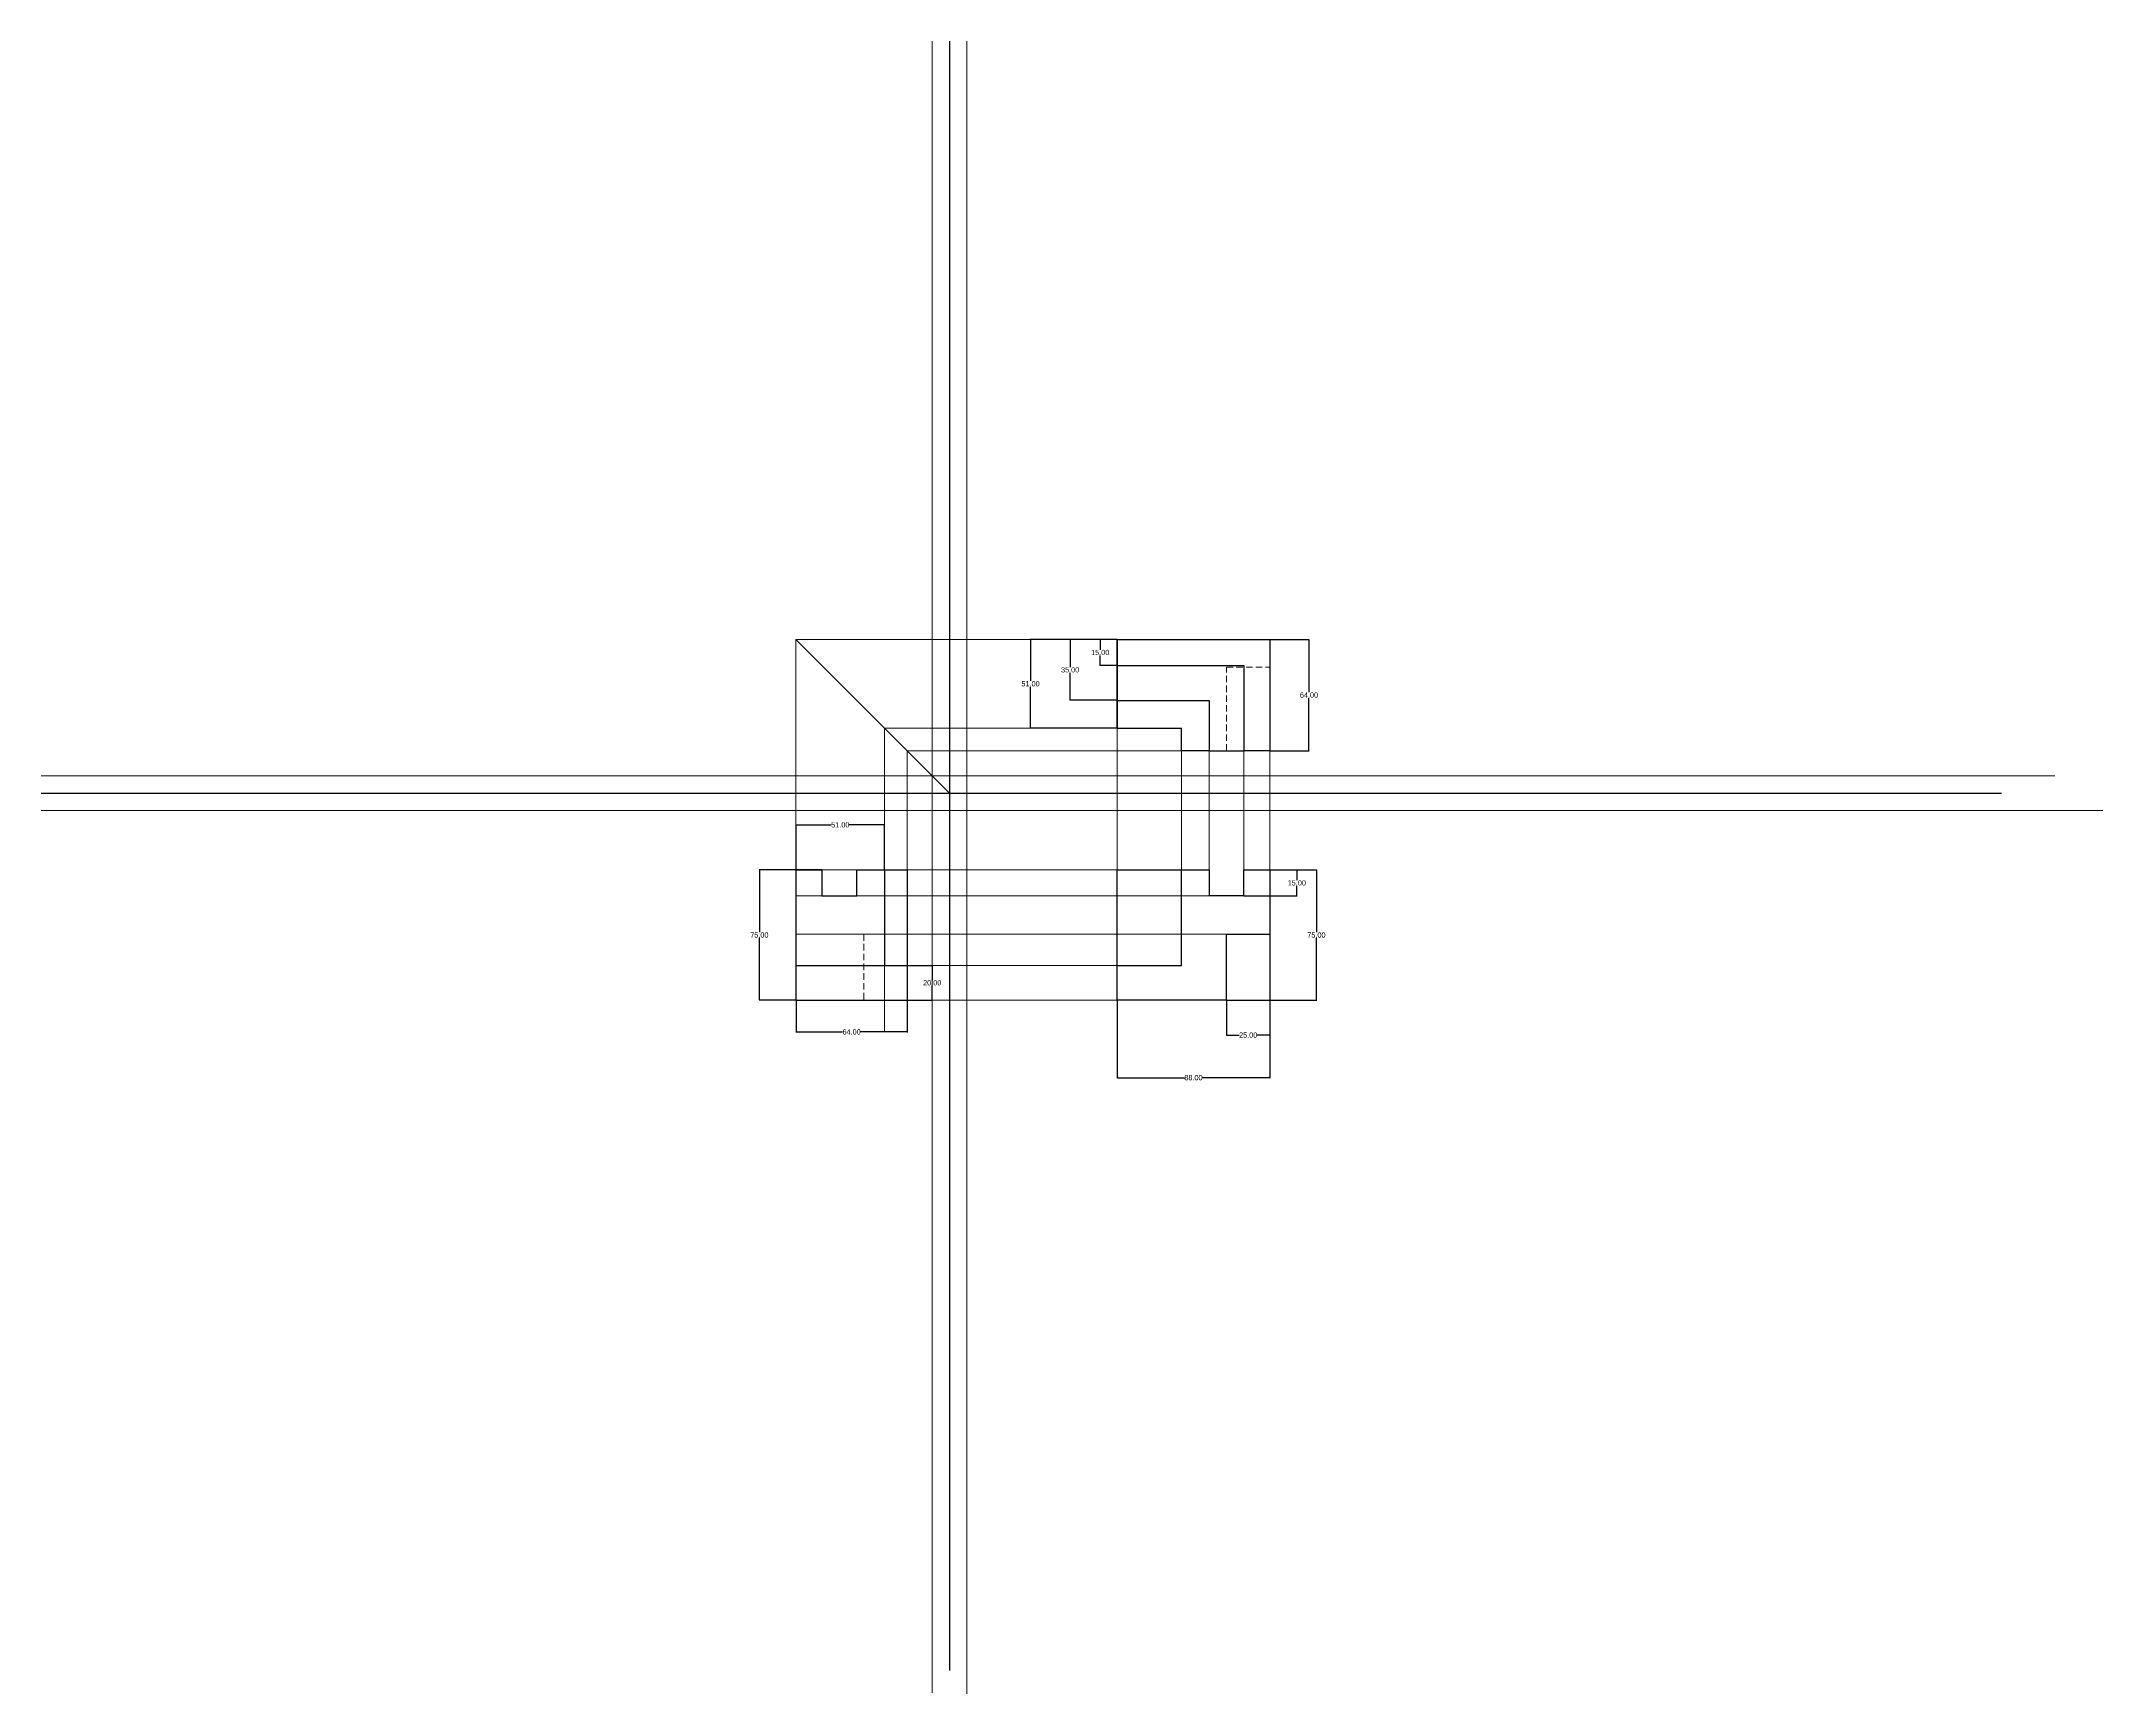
# Model space of a CAD drawing. Header units: millimetres. Extents: x -6852 to 59965, y -10230 to 31776.
# Drawn here: x 14261 to 15447, y -4826 to -3875 of the extents above; entities that cross this region are included whole.
import ezdxf

# ---------------------------------------------------------------- set-up
doc = ezdxf.new("R2010")
doc.units = ezdxf.units.MM
doc.header["$MEASUREMENT"] = 0
doc.linetypes.add('HIDDEN', pattern=[0.375, 0.25, -0.125])
for name, color, linetype, lineweight in [('Dimension Line', 53, 'Continuous', 15), ('Hidden Lines', 10, 'HIDDEN', 13), ('Object line', 7, 'Continuous', 25)]:
    doc.layers.add(name, color=color, linetype=linetype, lineweight=lineweight)
doc.layers.add('Projection Line', color=7, linetype='Continuous', lineweight=9, transparency=0.75)
doc.styles.get("Standard").update_dxf_attribs({"font": 'arial.ttf'})
doc.dimstyles.get("Standard").update_dxf_attribs({"dimtxt": 3, "dimasz": 0.18, "dimexe": 0.18, "dimexo": 0.0625, "dimgap": 0.09, "dimtad": 0, "dimtih": 1, "dimtoh": 1, "dimzin": 0, "dimdsep": 46, "dimtxsty": 'Standard', "dimcen": 0.09, "dimadec": 0, "dimazin": 0, "dimtfac": 1, "dimtofl": 0, "dimtmove": 0, "dimatfit": 3, "dimfxl": 1, "dimtolj": 1, "dimtzin": 0, "dimarcsym": 0})

# ---------------------------------------------------------------- blocks, each defined once
blk = doc.blocks.new('*D156')
at = {"layer": 'Defpoints', "color": 0, "transparency": 16777216}
for p in [(14879.9, -4219.2), (14870.2, -4234.2), (14879.9, -4234.2)]:
    blk.add_point(p, dxfattribs=at)
at = {"layer": 'Dimension Line', "color": 0, "lineweight": -2, "transparency": 16777216}
for p, q in [((14879.9, -4219.2), (14870, -4219.2)), ((14870.2, -4219.4), (14870.2, -4225.1)), ((14879.9, -4234.2), (14870, -4234.2)), ((14870.2, -4234.1), (14870.2, -4228.4))]:
    blk.add_line(p, q, dxfattribs=at)
at = {"layer": 'Dimension Line', "color": 0, "transparency": 16777216}
for points in [[(14870.2, -4219.4), (14870.2, -4219.4), (14870.2, -4219.2)], [(14870.2, -4234.1), (14870.2, -4234.1), (14870.2, -4234.2)]]:
    blk.add_solid(points, dxfattribs=at)
at = {"layer": 'Dimension Line', "color": 0, "transparency": 16777216, "insert": (14870.2, -4226.7), "char_height": 3, "attachment_point": 5}
blk.add_mtext('\\A1;15.00', dxfattribs=at)
blk = doc.blocks.new('*D157')
at = {"layer": 'Defpoints', "color": 0, "transparency": 16777216}
for p in [(14879.9, -4219.2), (14852.9, -4254.2), (14879.9, -4254.2)]:
    blk.add_point(p, dxfattribs=at)
at = {"layer": 'Dimension Line', "color": 0, "lineweight": -2, "transparency": 16777216}
for p, q in [((14879.9, -4219.2), (14852.8, -4219.2)), ((14852.9, -4219.4), (14852.9, -4235.1)), ((14852.9, -4254.1), (14852.9, -4238.4)), ((14879.9, -4254.2), (14852.8, -4254.2))]:
    blk.add_line(p, q, dxfattribs=at)
at = {"layer": 'Dimension Line', "color": 0, "transparency": 16777216}
for points in [[(14852.9, -4219.4), (14853, -4219.4), (14852.9, -4219.2)], [(14852.9, -4254.1), (14853, -4254.1), (14852.9, -4254.2)]]:
    blk.add_solid(points, dxfattribs=at)
at = {"layer": 'Dimension Line', "color": 0, "transparency": 16777216, "insert": (14852.9, -4236.7), "char_height": 3, "attachment_point": 5}
blk.add_mtext('\\A1;35.00', dxfattribs=at)
blk = doc.blocks.new('*D158')
at = {"layer": 'Defpoints', "color": 0, "transparency": 16777216}
for p in [(14967.9, -4219.2), (14967.9, -4283.2), (14990.4, -4283.2)]:
    blk.add_point(p, dxfattribs=at)
at = {"layer": 'Dimension Line', "color": 0, "lineweight": -2, "transparency": 16777216}
for p, q in [((14968, -4219.2), (14990.6, -4219.2)), ((14990.4, -4219.4), (14990.4, -4249.6)), ((14990.4, -4283.1), (14990.4, -4252.9)), ((14968, -4283.2), (14990.6, -4283.2))]:
    blk.add_line(p, q, dxfattribs=at)
at = {"layer": 'Dimension Line', "color": 0, "transparency": 16777216}
for points in [[(14990.4, -4219.4), (14990.4, -4219.4), (14990.4, -4219.2)], [(14990.4, -4283.1), (14990.4, -4283.1), (14990.4, -4283.2)]]:
    blk.add_solid(points, dxfattribs=at)
at = {"layer": 'Dimension Line', "color": 0, "transparency": 16777216, "insert": (14990.4, -4251.2), "char_height": 3, "attachment_point": 5}
blk.add_mtext('\\A1;64.00', dxfattribs=at)
blk = doc.blocks.new('*D159')
at = {"layer": 'Defpoints', "color": 0, "transparency": 16777216}
for p in [(14879.9, -4219.2), (14830.1, -4270.2), (14879.9, -4270.2)]:
    blk.add_point(p, dxfattribs=at)
at = {"layer": 'Dimension Line', "color": 0, "lineweight": -2, "transparency": 16777216}
for p, q in [((14879.9, -4219.2), (14829.9, -4219.2)), ((14830.1, -4219.4), (14830.1, -4243.1)), ((14830.1, -4270.1), (14830.1, -4246.4)), ((14879.9, -4270.2), (14829.9, -4270.2))]:
    blk.add_line(p, q, dxfattribs=at)
at = {"layer": 'Dimension Line', "color": 0, "transparency": 16777216}
for points in [[(14830, -4219.4), (14830.1, -4219.4), (14830.1, -4219.2)], [(14830, -4270.1), (14830.1, -4270.1), (14830.1, -4270.2)]]:
    blk.add_solid(points, dxfattribs=at)
at = {"layer": 'Dimension Line', "color": 0, "transparency": 16777216, "insert": (14830.1, -4244.7), "char_height": 3, "attachment_point": 5}
blk.add_mtext('\\A1;51.00', dxfattribs=at)
blk = doc.blocks.new('*D160')
at = {"layer": 'Defpoints', "color": 0, "transparency": 16777216}
for p in [(14967.9, -4351.8), (14967.9, -4426.8), (14994.7, -4426.8)]:
    blk.add_point(p, dxfattribs=at)
at = {"layer": 'Dimension Line', "color": 0, "lineweight": -2, "transparency": 16777216}
for p, q in [((14968, -4351.8), (14994.9, -4351.8)), ((14994.7, -4352), (14994.7, -4387.7)), ((14994.7, -4426.6), (14994.7, -4390.9)), ((14968, -4426.8), (14994.9, -4426.8))]:
    blk.add_line(p, q, dxfattribs=at)
at = {"layer": 'Dimension Line', "color": 0, "transparency": 16777216}
for points in [[(14994.7, -4352), (14994.7, -4352), (14994.7, -4351.8)], [(14994.7, -4426.6), (14994.7, -4426.6), (14994.7, -4426.8)]]:
    blk.add_solid(points, dxfattribs=at)
at = {"layer": 'Dimension Line', "color": 0, "transparency": 16777216, "insert": (14994.7, -4389.3), "char_height": 3, "attachment_point": 5}
blk.add_mtext('\\A1;75.00', dxfattribs=at)
blk = doc.blocks.new('*D161')
at = {"layer": 'Defpoints', "color": 0, "transparency": 16777216}
for p in [(14879.9, -4426.8), (14967.9, -4426.8), (14967.9, -4471.4)]:
    blk.add_point(p, dxfattribs=at)
at = {"layer": 'Dimension Line', "color": 0, "lineweight": -2, "transparency": 16777216}
for p, q in [((14879.9, -4426.9), (14879.9, -4471.6)), ((14967.9, -4426.9), (14967.9, -4471.6)), ((14880.1, -4471.4), (14918.8, -4471.4)), ((14967.7, -4471.4), (14929.1, -4471.4))]:
    blk.add_line(p, q, dxfattribs=at)
at = {"layer": 'Dimension Line', "color": 0, "transparency": 16777216}
for points in [[(14880.1, -4471.4), (14880.1, -4471.4), (14879.9, -4471.4)], [(14967.7, -4471.4), (14967.7, -4471.4), (14967.9, -4471.4)]]:
    blk.add_solid(points, dxfattribs=at)
at = {"layer": 'Dimension Line', "color": 0, "transparency": 16777216, "insert": (14923.9, -4471.4), "char_height": 3, "attachment_point": 5}
blk.add_mtext('\\A1;88.00', dxfattribs=at)
blk = doc.blocks.new('*D162')
at = {"layer": 'Defpoints', "color": 0, "transparency": 16777216}
for p in [(14942.9, -4426.8), (14967.9, -4426.8), (14967.9, -4446.9)]:
    blk.add_point(p, dxfattribs=at)
at = {"layer": 'Dimension Line', "color": 0, "lineweight": -2, "transparency": 16777216}
for p, q in [((14942.9, -4426.9), (14942.9, -4447.1)), ((14967.9, -4426.9), (14967.9, -4447.1)), ((14943.1, -4446.9), (14950.3, -4446.9)), ((14967.7, -4446.9), (14960.6, -4446.9))]:
    blk.add_line(p, q, dxfattribs=at)
at = {"layer": 'Dimension Line', "color": 0, "transparency": 16777216}
for points in [[(14943.1, -4446.9), (14943.1, -4447), (14942.9, -4446.9)], [(14967.7, -4446.9), (14967.7, -4447), (14967.9, -4446.9)]]:
    blk.add_solid(points, dxfattribs=at)
at = {"layer": 'Dimension Line', "color": 0, "transparency": 16777216, "insert": (14955.4, -4446.9), "char_height": 3, "attachment_point": 5}
blk.add_mtext('\\A1;25.00', dxfattribs=at)
blk = doc.blocks.new('*D163')
at = {"layer": 'Defpoints', "color": 0, "transparency": 16777216}
for p in [(14695.1, -4351.8), (14674, -4426.8), (14695.1, -4426.8)]:
    blk.add_point(p, dxfattribs=at)
at = {"layer": 'Dimension Line', "color": 0, "lineweight": -2, "transparency": 16777216}
for p, q in [((14695, -4351.8), (14673.8, -4351.8)), ((14674, -4352), (14674, -4387.7)), ((14674, -4426.6), (14674, -4390.9)), ((14695, -4426.8), (14673.8, -4426.8))]:
    blk.add_line(p, q, dxfattribs=at)
at = {"layer": 'Dimension Line', "color": 0, "transparency": 16777216}
for points in [[(14674, -4352), (14674, -4352), (14674, -4351.8)], [(14674, -4426.6), (14674, -4426.6), (14674, -4426.8)]]:
    blk.add_solid(points, dxfattribs=at)
at = {"layer": 'Dimension Line', "color": 0, "transparency": 16777216, "insert": (14674, -4389.3), "char_height": 3, "attachment_point": 5}
blk.add_mtext('\\A1;75.00', dxfattribs=at)
blk = doc.blocks.new('*D164')
at = {"layer": 'Defpoints', "color": 0, "transparency": 16777216}
for p in [(14695.1, -4426.8), (14759.1, -4426.8), (14759.1, -4445.1)]:
    blk.add_point(p, dxfattribs=at)
at = {"layer": 'Dimension Line', "color": 0, "lineweight": -2, "transparency": 16777216}
for p, q in [((14695.1, -4426.9), (14695.1, -4445.3)), ((14759.1, -4426.9), (14759.1, -4445.3)), ((14695.2, -4445.1), (14721.9, -4445.1)), ((14758.9, -4445.1), (14732.2, -4445.1))]:
    blk.add_line(p, q, dxfattribs=at)
at = {"layer": 'Dimension Line', "color": 0, "transparency": 16777216}
for points in [[(14695.2, -4445.1), (14695.2, -4445.2), (14695.1, -4445.1)], [(14758.9, -4445.1), (14758.9, -4445.2), (14759.1, -4445.1)]]:
    blk.add_solid(points, dxfattribs=at)
at = {"layer": 'Dimension Line', "color": 0, "transparency": 16777216, "insert": (14727.1, -4445.1), "char_height": 3, "attachment_point": 5}
blk.add_mtext('\\A1;64.00', dxfattribs=at)
blk = doc.blocks.new('*D165')
at = {"layer": 'Defpoints', "color": 0, "transparency": 16777216}
for p in [(14759.1, -4406.8), (14759.1, -4426.8), (14773.5, -4426.8)]:
    blk.add_point(p, dxfattribs=at)
at = {"layer": 'Dimension Line', "color": 0, "lineweight": -2, "transparency": 16777216}
for p, q in [((14759.1, -4406.8), (14773.6, -4406.8)), ((14773.5, -4407), (14773.5, -4415.2)), ((14759.1, -4426.8), (14773.6, -4426.8)), ((14773.5, -4426.6), (14773.5, -4418.4))]:
    blk.add_line(p, q, dxfattribs=at)
at = {"layer": 'Dimension Line', "color": 0, "transparency": 16777216}
for points in [[(14773.4, -4407), (14773.5, -4407), (14773.5, -4406.8)], [(14773.4, -4426.6), (14773.5, -4426.6), (14773.5, -4426.8)]]:
    blk.add_solid(points, dxfattribs=at)
at = {"layer": 'Dimension Line', "color": 0, "transparency": 16777216, "insert": (14773.5, -4416.8), "char_height": 3, "attachment_point": 5}
blk.add_mtext('\\A1;20.00', dxfattribs=at)
blk = doc.blocks.new('*D166')
at = {"layer": 'Defpoints', "color": 0, "transparency": 16777216}
for p in [(14746.1, -4325.9), (14695.1, -4351.8), (14746.1, -4351.8)]:
    blk.add_point(p, dxfattribs=at)
at = {"layer": 'Dimension Line', "color": 0, "lineweight": -2, "transparency": 16777216}
for p, q in [((14695.1, -4351.7), (14695.1, -4325.7)), ((14695.2, -4325.9), (14715.4, -4325.9)), ((14745.9, -4325.9), (14725.7, -4325.9)), ((14746.1, -4351.7), (14746.1, -4325.7))]:
    blk.add_line(p, q, dxfattribs=at)
at = {"layer": 'Dimension Line', "color": 0, "transparency": 16777216}
for points in [[(14695.2, -4325.8), (14695.2, -4325.9), (14695.1, -4325.9)], [(14745.9, -4325.8), (14745.9, -4325.9), (14746.1, -4325.9)]]:
    blk.add_solid(points, dxfattribs=at)
at = {"layer": 'Dimension Line', "color": 0, "transparency": 16777216, "insert": (14720.6, -4325.9), "char_height": 3, "attachment_point": 5}
blk.add_mtext('\\A1;51.00', dxfattribs=at)
blk = doc.blocks.new('*D167')
at = {"layer": 'Defpoints', "color": 0, "transparency": 16777216}
for p in [(14952.9, -4351.8), (14952.9, -4366.8), (14983.4, -4366.8)]:
    blk.add_point(p, dxfattribs=at)
at = {"layer": 'Dimension Line', "color": 0, "lineweight": -2, "transparency": 16777216}
for p, q in [((14953, -4351.8), (14983.6, -4351.8)), ((14983.4, -4352), (14983.4, -4357.7)), ((14953, -4366.8), (14983.6, -4366.8)), ((14983.4, -4366.6), (14983.4, -4360.9))]:
    blk.add_line(p, q, dxfattribs=at)
at = {"layer": 'Dimension Line', "color": 0, "transparency": 16777216}
for points in [[(14983.4, -4352), (14983.5, -4352), (14983.4, -4351.8)], [(14983.4, -4366.6), (14983.5, -4366.6), (14983.4, -4366.8)]]:
    blk.add_solid(points, dxfattribs=at)
at = {"layer": 'Dimension Line', "color": 0, "transparency": 16777216, "insert": (14983.4, -4359.3), "char_height": 3, "attachment_point": 5}
blk.add_mtext('\\A1;15.00', dxfattribs=at)

msp = doc.modelspace()

# ---------------------------------------------------------------- linework, layer by layer
for p, q in [((14783.466, -3874.917), (14783.466, -4812.486)), ((14260.571, -4307.641), (15389.083, -4307.641))]:
    msp.add_line(p, q)
at = {"layer": 'Hidden Lines', "ltscale": 15}
for p, q in [((14942.925, -4235.232), (14967.925, -4235.232)), ((14942.925, -4283.232), (14942.925, -4235.232)), ((14730.057, -4366.807), (14759.057, -4366.807)), ((14932.925, -4366.807), (14879.925, -4366.807)), ((14759.057, -4388.807), (14734.057, -4388.807)), ((14734.057, -4388.807), (14734.057, -4426.807))]:
    msp.add_line(p, q, dxfattribs=at)
at = {"layer": 'Object line'}
for p, q in [((14879.925, -4219.232), (14879.925, -4234.232)), ((14879.925, -4219.232), (14879.925, -4254.232)), ((14879.925, -4219.232), (14879.925, -4270.232)), ((14879.925, -4219.232), (14879.925, -4270.232)), ((14879.925, -4234.232), (14952.925, -4234.232)), ((14952.925, -4234.232), (14952.925, -4283.232)), ((14879.925, -4254.232), (14932.925, -4254.232)), ((14932.925, -4254.232), (14932.925, -4283.232)), ((14879.925, -4270.232), (14879.925, -4267.232)), ((14879.925, -4270.232), (14879.925, -4267.232)), ((14879.925, -4270.232), (14916.925, -4270.232)), ((14916.925, -4283.232), (14916.925, -4270.232)), ((14932.925, -4283.232), (14916.925, -4283.232)), ((14932.925, -4283.232), (14952.925, -4283.232)), ((14695.057, -4351.807), (14695.057, -4426.807)), ((14695.057, -4351.807), (14710.057, -4351.807)), ((14710.057, -4351.807), (14695.057, -4351.807)), ((14710.057, -4351.807), (14710.057, -4366.807)), ((14730.057, -4366.807), (14730.057, -4351.807)), ((14730.057, -4351.807), (14746.057, -4351.807)), ((14746.057, -4351.807), (14746.057, -4406.807)), ((14746.057, -4351.807), (14759.057, -4351.807)), ((14759.057, -4351.807), (14759.057, -4406.807)), ((14916.925, -4406.807), (14916.925, -4351.807)), ((14932.925, -4351.807), (14932.925, -4366.807)), ((14932.925, -4351.807), (14932.925, -4366.807)), ((14952.925, -4366.807), (14952.925, -4351.807)), ((14710.057, -4366.807), (14730.057, -4366.807)), ((14952.925, -4366.807), (14932.925, -4366.807)), ((14942.925, -4426.807), (14942.925, -4388.807)), ((14942.925, -4388.807), (14967.925, -4388.807)), ((14967.925, -4388.807), (14967.925, -4426.807)), ((14695.057, -4406.807), (14759.057, -4406.807)), ((14759.057, -4406.807), (14759.057, -4426.807)), ((14879.925, -4426.807), (14879.925, -4406.807)), ((14879.925, -4406.807), (14916.925, -4406.807)), ((14695.057, -4426.807), (14759.057, -4426.807)), ((14942.925, -4426.807), (14967.925, -4426.807))]:
    msp.add_line(p, q, dxfattribs=at)
for points in [[(14879.925, -4270.232), (14879.925, -4219.232), (14967.925, -4219.232), (14967.925, -4283.232), (14952.925, -4283.232)], [(14932.925, -4283.232), (14916.925, -4283.232)], [(14942.925, -4426.807), (14879.925, -4426.807), (14879.925, -4351.807), (14932.925, -4351.807)], [(14952.925, -4351.807), (14967.925, -4351.807), (14967.925, -4388.807)]]:
    msp.add_lwpolyline(points, dxfattribs=at)
at = {"layer": 'Projection Line'}
for p, q in [((14773.466, -3874.917), (14773.466, -4825.51)), ((14793.466, -3874.917), (14793.466, -4825.953)), ((14783.466, -4307.641), (14695.057, -4219.232)), ((14879.925, -4219.232), (14695.057, -4219.232)), ((14695.057, -4219.232), (14695.057, -4426.807)), ((14879.925, -4270.232), (14746.057, -4270.232)), ((14746.057, -4270.232), (14746.057, -4444.447)), ((14879.925, -4270.232), (14879.925, -4410.894)), ((14916.925, -4283.232), (14759.057, -4283.232)), ((14759.057, -4283.232), (14759.057, -4426.807)), ((14916.925, -4283.232), (14916.925, -4406.807)), ((14932.925, -4283.232), (14932.925, -4366.807)), ((14952.925, -4283.232), (14952.925, -4366.807)), ((14967.925, -4283.232), (14967.925, -4388.807)), ((15419.762, -4297.641), (14260.571, -4297.641)), ((14260.571, -4317.641), (15447.392, -4317.641)), ((14879.925, -4351.807), (14695.057, -4351.807)), ((14695.057, -4351.807), (14710.057, -4351.807)), ((14932.925, -4366.807), (14695.057, -4366.807)), ((14942.925, -4388.807), (14695.057, -4388.807)), ((14942.925, -4388.807), (14695.057, -4388.807)), ((14879.925, -4406.807), (14695.057, -4406.807)), ((14879.925, -4426.807), (14695.057, -4426.807)), ((14879.925, -4426.807), (14695.057, -4426.807))]:
    msp.add_line(p, q, dxfattribs=at)

# ---------------------------------------------------------------- dimensions: what is measured, and where the dimension line sits
at = {"layer": 'Dimension Line'}
for base, p1, p2, picture, middle in [((14830.061, -4270.232), (14879.925, -4219.232), (14879.925, -4270.232), '*D159', (14830.061, -4244.732)), ((14852.939, -4254.232), (14879.925, -4219.232), (14879.925, -4254.232), '*D157', (14852.939, -4236.732)), ((14870.187, -4234.232), (14879.925, -4219.232), (14879.925, -4234.232), '*D156', (14870.187, -4226.732)), ((14990.384, -4283.232), (14967.925, -4219.232), (14967.925, -4283.232), '*D158', (14990.384, -4251.232)), ((14674.007, -4426.807), (14695.057, -4351.807), (14695.057, -4426.807), '*D163', (14674.007, -4389.307)), ((14983.448, -4366.807), (14952.925, -4351.807), (14952.925, -4366.807), '*D167', (14983.448, -4359.307)), ((14994.709, -4426.807), (14967.925, -4351.807), (14967.925, -4426.807), '*D160', (14994.709, -4389.307)), ((14773.466, -4426.807), (14759.057, -4406.807), (14759.057, -4426.807), '*D165', (14773.466, -4416.807))]:
    dim = msp.add_linear_dim(base=base, p1=p1, p2=p2, angle=90, dimstyle='Standard', dxfattribs=at)
    dim.commit()
    dim.dimension.update_dxf_attribs({"geometry": picture, "text_midpoint": middle})
for base, p1, p2, picture, middle in [((14746.057, -4325.875), (14695.057, -4351.807), (14746.057, -4351.807), '*D166', (14720.557, -4325.875)), ((14759.057, -4445.132), (14695.057, -4426.807), (14759.057, -4426.807), '*D164', (14727.057, -4445.132)), ((14967.925, -4471.381), (14879.925, -4426.807), (14967.925, -4426.807), '*D161', (14923.925, -4471.381)), ((14967.925, -4446.932), (14942.925, -4426.807), (14967.925, -4426.807), '*D162', (14955.425, -4446.932))]:
    dim = msp.add_linear_dim(base=base, p1=p1, p2=p2, dimstyle='Standard', dxfattribs=at)
    dim.commit()
    dim.dimension.update_dxf_attribs({"geometry": picture, "text_midpoint": middle})

doc.saveas('drawing.dxf')
